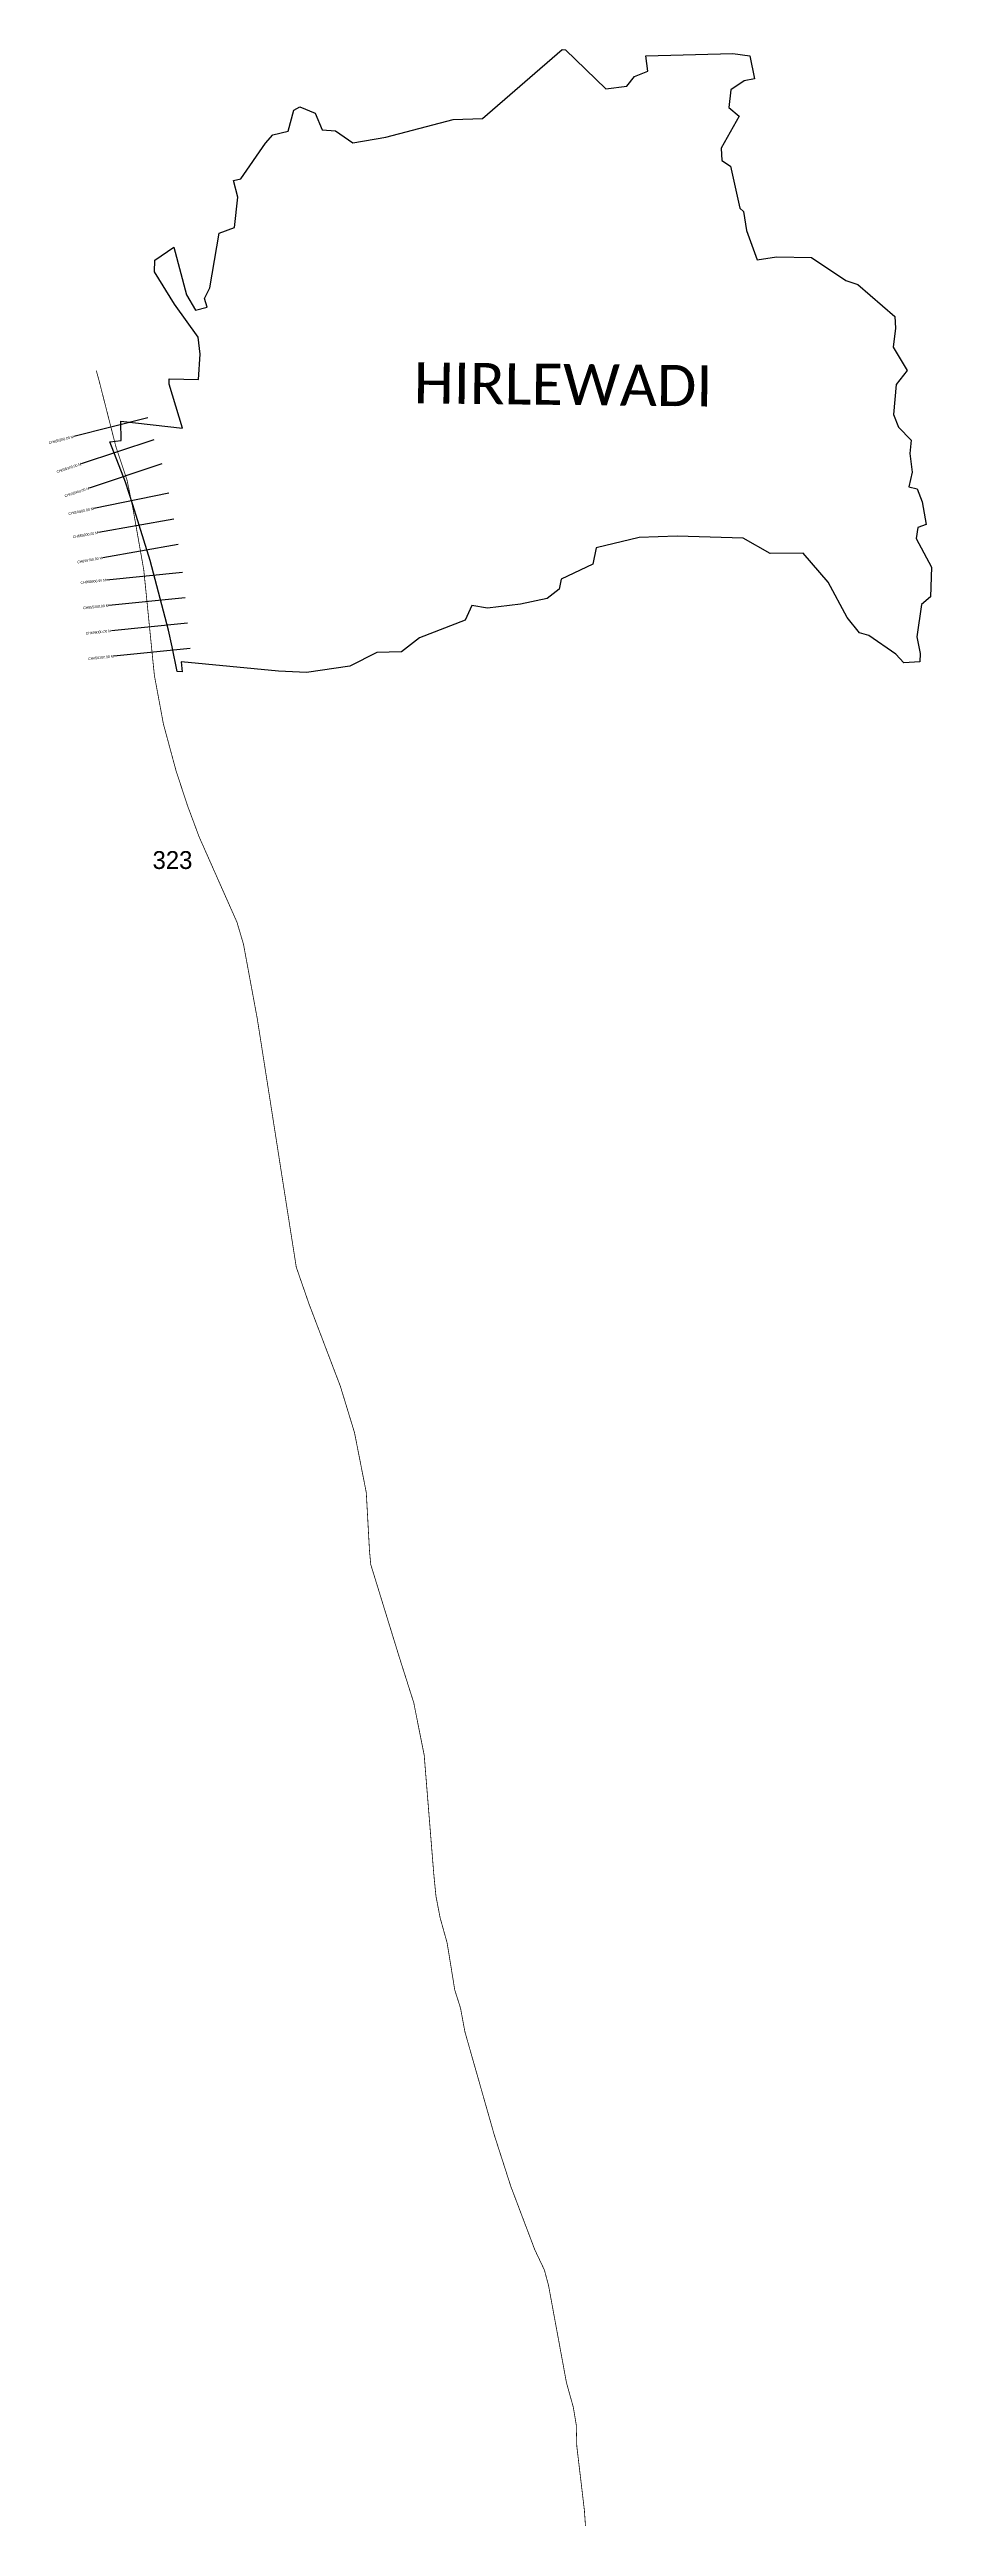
# Model space of a CAD drawing. Header units: metres. Extents: x 333020 to 336477, y 1782223 to 1791930.
import ezdxf
from ezdxf.enums import TextEntityAlignment as Align

# ---------------------------------------------------------------- set-up
doc = ezdxf.new("R2010")
doc.units = ezdxf.units.M
for name, color, linetype in [('CS', 134, 'Continuous'), ('CSMark', 6, 'Continuous'), ('NATURALLY PROTECTED', 3, 'Continuous'), ('VILLAGE NAME', 250, 'Continuous')]:
    doc.layers.add(name, color=color, linetype=linetype)

msp = doc.modelspace()

# ---------------------------------------------------------------- linework, layer by layer
at = {"color": 6}
msp.add_lwpolyline([(333298.9, 1790474), (333540.7, 1790446.1), (333488.9, 1790618), (333489.1, 1790639), (333603.8, 1790637.2), (333610, 1790736.2), (333602.8, 1790802.4), (333509.1, 1790932), (333430.7, 1791058.5), (333432.7, 1791103.9), (333507.6, 1791154.8), (333556.7, 1790968.9), (333592.6, 1790909), (333637.6, 1790920), (333627.1, 1790954.4), (333648.2, 1790995.9), (333684.2, 1791209.6), (333745.2, 1791233), (333757.6, 1791351.7), (333740.4, 1791416.8), (333769.3, 1791422.6), (333866, 1791563.2), (333895.1, 1791594.9), (333955, 1791609.3), (333977.5, 1791692.4), (334000.7, 1791705), (334060.5, 1791680.6), (334088.7, 1791615.6), (334140.3, 1791611.5), (334209.4, 1791564.1), (334337.6, 1791586.7), (334602.2, 1791655.9), (334717.2, 1791659.4), (335029.2, 1791929.8), (335041.9, 1791928.2), (335200.5, 1791775.6), (335282.3, 1791786), (335313.4, 1791824.3), (335365.6, 1791844.9), (335357.5, 1791904.8), (335697.8, 1791914.9), (335765.5, 1791905.1), (335783.2, 1791815.1), (335742.9, 1791807.5), (335690.2, 1791771.7), (335682.9, 1791703), (335723.2, 1791668.6), (335653.1, 1791543.5), (335655.6, 1791495.2), (335688.9, 1791472.2), (335725.1, 1791308.6), (335740.1, 1791295.3), (335751.3, 1791220.1), (335793.6, 1791106.1), (335868.9, 1791117.5), (336006.5, 1791114.9), (336141.9, 1791025.3), (336188.5, 1791009.4), (336333, 1790884.2), (336336.4, 1790838.4), (336326.8, 1790763.5), (336382.3, 1790672.5), (336338.9, 1790617.4), (336327.8, 1790499.4), (336347.2, 1790450.4), (336397.7, 1790398.8), (336391.6, 1790347.2), (336401.5, 1790273.3), (336388.8, 1790215.7), (336421.3, 1790208.3), (336440.2, 1790157.2), (336456.4, 1790068.4), (336423.6, 1790057.2), (336417.1, 1790014), (336477, 1789900.7), (336473, 1789784.4), (336438.5, 1789755), (336419.4, 1789628.9), (336432.8, 1789563.2), (336430.9, 1789530.7), (336369, 1789526.1), (336337, 1789560.9), (336231.4, 1789634.1), (336194.8, 1789644.3), (336146.5, 1789703.7), (336072.1, 1789842.2), (335974.5, 1789956.8), (335844.6, 1789954.7), (335738.5, 1790015.3), (335479.7, 1790023.4), (335331.6, 1790016.9), (335163.1, 1789976.9), (335149.1, 1789913), (335026, 1789853.9), (335018.1, 1789815.2), (334969.9, 1789778.3), (334866.5, 1789756.4), (334736.9, 1789740.9), (334674.8, 1789751.5), (334648.5, 1789694.2), (334470.7, 1789624.5), (334399.6, 1789569.1), (334302.3, 1789566.6), (334197.1, 1789512.9), (334027.1, 1789489), (333917.1, 1789493.2), (333536.2, 1789530.1), (333539.7, 1789490.9), (333520.5, 1789492.8), (333500.1, 1789589.7), (333486.1, 1789655), (333413.7, 1789928), (333345.8, 1790145.3), (333317.8, 1790234.4), (333256.1, 1790392.5), (333300.6, 1790397.1), (333298.9, 1790474)], dxfattribs=at)
at = {"layer": 'CS'}
for p, q in [((333405.8, 1790487.1), (333115.1, 1790413)), ((333429.1, 1790400.8), (333144.3, 1790306.4)), ((333460.5, 1790305.9), (333175.8, 1790211.5)), ((333487.4, 1790191.7), (333193.6, 1790130.9)), ((333506.6, 1790089.1), (333211.2, 1790037)), ((333524, 1789990.6), (333228.5, 1789938.5)), ((333541.1, 1789880.8), (333242.6, 1789850.9)), ((333551.1, 1789781.3), (333252.6, 1789751.4)), ((333561, 1789681.8), (333262.5, 1789651.9)), ((333571, 1789582.3), (333272.5, 1789552.4))]:
    msp.add_line(p, q, dxfattribs=at)
at = {"layer": 'NATURALLY PROTECTED', "const_width": 3, "flags": 128}
msp.add_lwpolyline([(333203, 1790671.9), (333214, 1790632.5), (333279.6, 1790375.1), (333324, 1790241), (333347.3, 1790128.4), (333374.5, 1789974.3), (333389.4, 1789889.7), (333412.3, 1789661.6), (333430.8, 1789477.5), (333466.2, 1789287), (333515.6, 1789104.1), (333560, 1788968.8), (333606, 1788845), (333682.3, 1788672.9), (333754.4, 1788510.4), (333780.1, 1788423.8), (333834.3, 1788131.1), (333887.6, 1787791.6), (333933, 1787502), (333987, 1787158.4), (334036.7, 1787014.7), (334160.2, 1786690.4), (334215.3, 1786509.8), (334261.5, 1786274.8), (334267.7, 1786162.1), (334274, 1786047.5), (334279, 1785992.8), (334325.4, 1785842.2), (334391.1, 1785629), (334447.5, 1785451.6), (334488.5, 1785245.4), (334509, 1784991.3), (334526.2, 1784778.3), (334534.6, 1784693.2), (334550.7, 1784609.5), (334578.3, 1784510.2), (334596.2, 1784400.3), (334608.3, 1784325.7), (334631, 1784253.9), (334648, 1784161.9), (334717.8, 1783916.8), (334763.2, 1783757.3), (334827.9, 1783556.2), (334921.9, 1783307.8), (334959.5, 1783228.6), (334975.8, 1783168.2), (334999.8, 1783037.7), (335046.2, 1782786.5), (335073.3, 1782689.3), (335084.5, 1782621), (335086.7, 1782537.6), (335103, 1782400.2), (335116.5, 1782285.6), (335120.7, 1782224.6)], dxfattribs=at)

# ---------------------------------------------------------------- texts
at = {"insert": (333423.7, 1788788.6), "char_height": 70, "attachment_point": 1}
msp.add_mtext_dynamic_manual_height_columns('323', width=95.172, gutter_width=1, heights=[0], dxfattribs=at)
at = {"layer": 'CSMark'}
for s, rotation, p in [('CH655200.00 M', 14.29043, (333114.1, 1790412.8)), ('CH655300.00 M', 18.35097, (333143.4, 1790306.1)), ('CH655400.00 M', 18.35097, (333174.8, 1790211.2)), ('CH655500.00 M', 11.69618, (333192.7, 1790130.7)), ('CH655600.00 M', 10.00195, (333210.2, 1790036.8)), ('CH655700.00 M', 10.00195, (333227.5, 1789938.3)), ('CH655800.00 M', 5.72486, (333241.6, 1789850.8)), ('CH655900.00 M', 5.72486, (333251.6, 1789751.3)), ('CH656000.00 M', 5.72486, (333261.5, 1789651.8)), ('CH656100.00 M', 5.72486, (333271.5, 1789552.3))]:
    msp.add_text(s, height=10, rotation=rotation, dxfattribs=at).set_placement(p, align=Align.MIDDLE_RIGHT)
at = {"layer": 'VILLAGE NAME', "insert": (334448.8, 1790704.5), "char_height": 161.109, "attachment_point": 1, "rotation": 359.37415}
msp.add_mtext_dynamic_manual_height_columns('{\\fCalibri|b0|i0|c0|p34;HIRLEWADI}', width=1589.786, gutter_width=805.5, heights=[0], dxfattribs=at)

doc.saveas('drawing.dxf')
